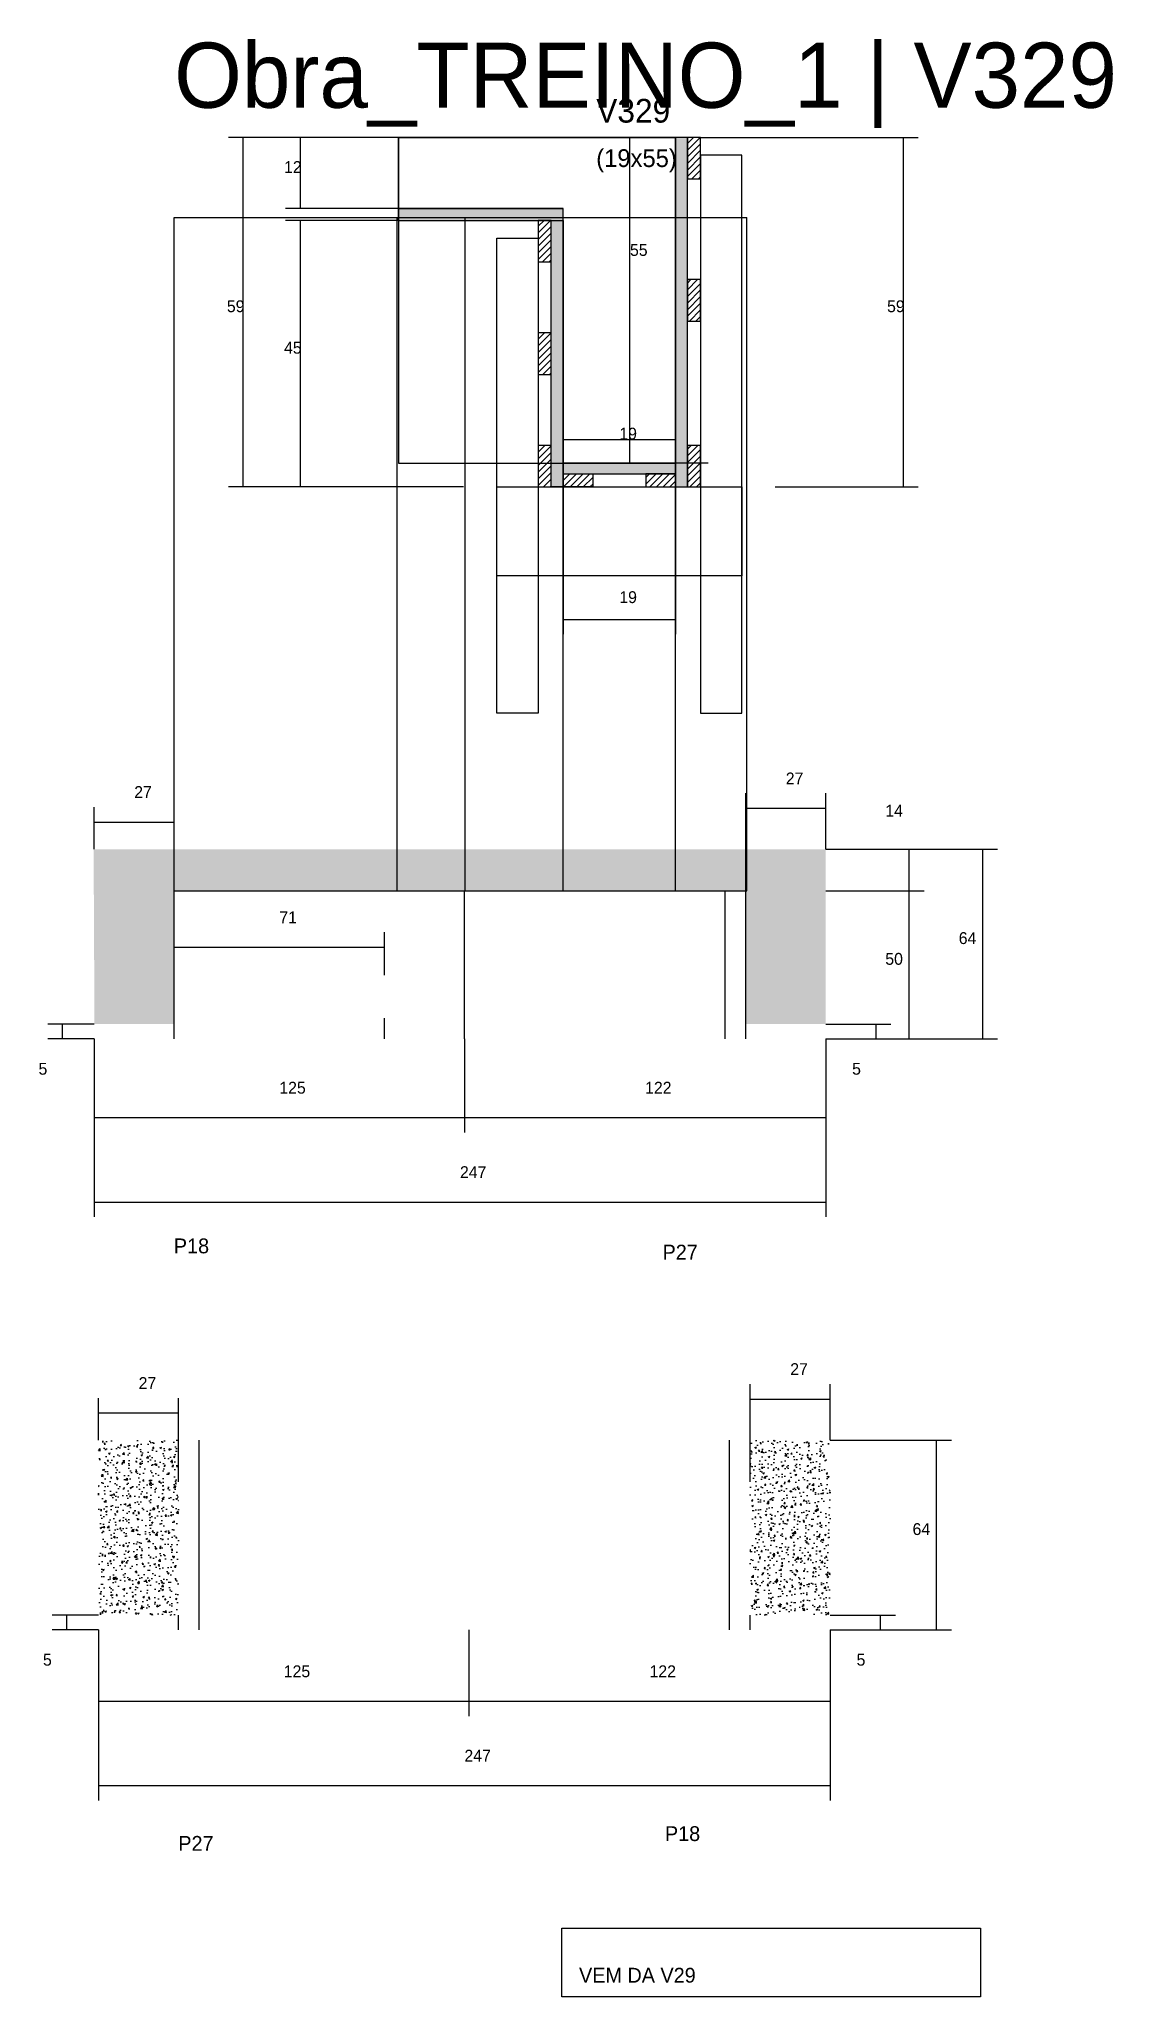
# Model space of a CAD drawing. Header units: metres. Extents: x -41 to 34840, y -36000 to 1848.
# Drawn here: x 17434 to 17797, y -2498 to -1837 of the extents above; entities that cross this region are included whole.
import ezdxf

# ---------------------------------------------------------------- set-up
doc = ezdxf.new("R2010")
doc.units = ezdxf.units.M
for name, color, linetype in [('CONCRETO', 251, 'Continuous'), ('COTA', 4, 'Continuous'), ('Cota Seção (2x)', 4, 'Continuous'), ('Hachura', 253, 'Continuous'), ('LABEL_ID', 3, 'Continuous'), ('Madeira', 126, 'Continuous'), ('NOMENCLATURA', 7, 'Continuous'), ('Painéis', 200, 'Continuous'), ('SARR_2.2x7', 40, 'Continuous'), ('SARR_3.5x7', 81, 'Continuous'), ('SARR_EDITAR', 141, 'Continuous'), ('Texto Seção', 7, 'Continuous')]:
    doc.layers.add(name, color=color, linetype=linetype)

msp = doc.modelspace()

# ---------------------------------------------------------------- texts
at = {"layer": 'COTA'}
for s, p in [('12', (17517.1, -1882)), ('59', (17497.8, -1929)), ('59', (17720.7, -1929)), ('45', (17517.1, -1943)), ('19', (17630.3, -2027.2)), ('14', (17720.1, -2099.3)), ('71', (17515.5, -2135.3)), ('64', (17744.9, -2142.3)), ('50', (17720.1, -2149.3)), ('125', (17515.5, -2192.8)), ('122', (17639, -2192.8)), ('247', (17576.5, -2221.3)), ('64', (17729.3, -2341.8)), ('125', (17517, -2389.8)), ('122', (17640.5, -2389.8)), ('247', (17578, -2418.3))]:
    msp.add_text(s, height=4, dxfattribs=at).set_placement(p)
at = {"layer": 'Cota Seção (2x)'}
for s, p in [('55', (17633.9, -1910)), ('19', (17630.3, -1972)), ('27', (17686.5, -2088.4)), ('27', (17466.5, -2093)), ('5', (17434.2, -2186.4)), ('5', (17708.9, -2186.4)), ('27', (17688, -2287.8)), ('27', (17468, -2292.5)), ('5', (17435.7, -2385.9)), ('5', (17710.4, -2385.9))]:
    msp.add_text(s, height=4, dxfattribs=at).set_placement(p)
at = {"layer": 'LABEL_ID'}
msp.add_text('Obra_TREINO_1 | V329', height=22, dxfattribs=at).set_placement((17480, -1860))
at = {"layer": 'NOMENCLATURA'}
for s, p in [('P18', (17479.9, -2246.7)), ('P27', (17644.9, -2248.8)), ('P27', (17481.4, -2448.4)), ('P18', (17645.7, -2445.1))]:
    msp.add_text(s, height=5, dxfattribs=at).set_placement(p)
at = {"layer": 'Texto Seção'}
for s, height, p in [('V329', 8, (17622.5, -1865)), ('(19x55)', 6, (17622.5, -1880)), ('VEM DA V29', 5, (17616.7, -2492.9))]:
    msp.add_text(s, height=height, dxfattribs=at).set_placement(p)

# ---------------------------------------------------------------- hatches: boundary and pattern name
at = {"layer": 'COTA'}
h = msp.add_hatch(dxfattribs=at)
h.set_pattern_fill('AR-CONC', scale=0.03)
h.paths.add_polyline_path([(17480, -2124.3), (17673, -2124.3), (17673, -2124.3), (17673, -2169.3), (17673, -2169.3), (17700, -2169.3), (17700, -2169.3), (17700, -2110.3), (17700, -2110.3), (17452.8, -2110.3), (17452.8, -2110.3), (17453.1, -2169.3), (17453.1, -2169.3), (17480, -2169.3), (17480, -2169.3), (17480, -2124.3)])
h = msp.add_hatch(dxfattribs=at)
h.set_pattern_fill('AR-CONC', scale=0.03)
h.paths.add_polyline_path([(17481.5, -2368.8), (17481.5, -2309.8), (17481.5, -2309.8), (17454.4, -2309.8), (17454.4, -2309.8), (17454.6, -2368.8), (17454.6, -2368.8), (17481.5, -2368.8)])
h = msp.add_hatch(dxfattribs=at)
h.set_pattern_fill('AR-CONC', scale=0.03)
h.paths.add_polyline_path([(17674.5, -2309.8), (17674.5, -2368.8), (17674.5, -2368.8), (17701.5, -2368.8), (17701.5, -2368.8), (17701.5, -2309.8), (17701.5, -2309.8), (17674.5, -2309.8)])
at = {"layer": 'Hachura'}
h = msp.add_hatch(color=8, dxfattribs=at)
h.dxf.hatch_style = 1
h.paths.add_polyline_path([(17653.3, -1870), (17649.3, -1870), (17649.3, -1870), (17649.3, -1988), (17649.3, -1988), (17653.3, -1988), (17653.3, -1988), (17653.3, -1870)])
h = msp.add_hatch(dxfattribs=at)
h.set_pattern_fill('ANSI31', scale=0.5)
h.paths.add_polyline_path([(17653.3, -1884), (17657.7, -1884), (17657.7, -1884), (17657.7, -1870), (17657.7, -1870), (17653.3, -1870), (17653.3, -1870), (17653.3, -1884)])
h = msp.add_hatch(color=8, dxfattribs=at)
h.dxf.hatch_style = 1
h.paths.add_polyline_path([(17611.3, -1898), (17611.3, -1894), (17611.3, -1894), (17555.7, -1894), (17555.7, -1894), (17555.7, -1898), (17555.7, -1898), (17611.3, -1898)])
h = msp.add_hatch(dxfattribs=at)
h.set_pattern_fill('ANSI31', scale=0.5)
h.paths.add_polyline_path([(17602.9, -1912), (17607.3, -1912), (17607.3, -1912), (17607.3, -1898), (17607.3, -1898), (17602.9, -1898), (17602.9, -1898), (17602.9, -1912)])
h = msp.add_hatch(color=8, dxfattribs=at)
h.dxf.hatch_style = 1
h.paths.add_polyline_path([(17611.3, -1898), (17607.3, -1898), (17607.3, -1898), (17607.3, -1988), (17607.3, -1988), (17611.3, -1988), (17611.3, -1988), (17611.3, -1898)])
h = msp.add_hatch(dxfattribs=at)
h.set_pattern_fill('ANSI31', scale=0.5)
h.paths.add_polyline_path([(17653.3, -1932), (17657.7, -1932), (17657.7, -1932), (17657.7, -1918), (17657.7, -1918), (17653.3, -1918), (17653.3, -1918), (17653.3, -1932)])
h = msp.add_hatch(dxfattribs=at)
h.set_pattern_fill('ANSI31', scale=0.5)
h.paths.add_polyline_path([(17602.9, -1950), (17607.3, -1950), (17607.3, -1950), (17607.3, -1936), (17607.3, -1936), (17602.9, -1936), (17602.9, -1936), (17602.9, -1950)])
h = msp.add_hatch(dxfattribs=at)
h.set_pattern_fill('ANSI31', scale=0.5)
h.paths.add_polyline_path([(17602.9, -1988), (17607.3, -1988), (17607.3, -1988), (17607.3, -1974), (17607.3, -1974), (17602.9, -1974), (17602.9, -1974), (17602.9, -1988)])
h = msp.add_hatch(dxfattribs=at)
h.set_pattern_fill('ANSI31', scale=0.5)
h.paths.add_polyline_path([(17653.3, -1988), (17657.7, -1988), (17657.7, -1988), (17657.7, -1974), (17657.7, -1974), (17653.3, -1974), (17653.3, -1974), (17653.3, -1988)])
h = msp.add_hatch(color=8, dxfattribs=at)
h.dxf.hatch_style = 1
h.paths.add_polyline_path([(17649.3, -1983.6), (17649.3, -1980), (17649.3, -1980), (17611.3, -1980), (17611.3, -1980), (17611.3, -1983.6), (17611.3, -1983.6), (17649.3, -1983.6)])
h = msp.add_hatch(dxfattribs=at)
h.set_pattern_fill('ANSI31', scale=0.5)
h.paths.add_polyline_path([(17611.3, -1988), (17611.3, -1983.6), (17611.3, -1983.6), (17621.3, -1983.6), (17621.3, -1983.6), (17621.3, -1988), (17621.3, -1988), (17611.3, -1988)])
h = msp.add_hatch(dxfattribs=at)
h.set_pattern_fill('ANSI31', scale=0.5)
h.paths.add_polyline_path([(17649.3, -1988), (17649.3, -1983.6), (17649.3, -1983.6), (17639.3, -1983.6), (17639.3, -1983.6), (17639.3, -1988), (17639.3, -1988), (17649.3, -1988)])

# ---------------------------------------------------------------- linework, layer by layer
at = {"layer": 'CONCRETO'}
for points in [[(17555.7, -1894), (17555.7, -1870), (17611.3, -1870), (17611.3, -1870), (17649.3, -1870), (17649.3, -1980), (17611.3, -1980), (17611.3, -1894)], [(17555.7, -1980), (17649.3, -1980), (17649.3, -1870), (17555.7, -1870)]]:
    msp.add_lwpolyline(points, close=True, dxfattribs=at)
at = {"layer": 'COTA'}
for p, q in [((17603.3, -1870), (17498.3, -1870)), ((17503.3, -1988), (17503.3, -1870)), ((17555.7, -1870), (17517.6, -1870)), ((17522.6, -1894), (17522.6, -1870)), ((17657.7, -1870), (17731.2, -1870)), ((17726.2, -1988), (17726.2, -1870)), ((17555.7, -1894), (17517.6, -1894)), ((17555.7, -1898), (17517.6, -1898)), ((17522.6, -1988), (17522.6, -1898)), ((17577.7, -1988), (17498.3, -1988)), ((17577.7, -1988), (17517.6, -1988)), ((17611.3, -1988), (17611.3, -2037.7)), ((17649.3, -1988), (17649.3, -2037.7)), ((17682.9, -1988), (17731.2, -1988)), ((17611.3, -2032.7), (17649.3, -2032.7)), ((17700, -2110.3), (17733.2, -2110.3)), ((17700, -2110.3), (17758, -2110.3)), ((17728.2, -2124.3), (17728.2, -2110.3)), ((17753, -2174.3), (17753, -2110.3)), ((17700, -2124.3), (17733.2, -2124.3)), ((17700, -2124.3), (17733.2, -2124.3)), ((17728.2, -2174.3), (17728.2, -2124.3)), ((17480, -2146.8), (17480, -2138.3)), ((17551, -2149.3), (17551, -2138.3)), ((17480, -2143.3), (17551, -2143.3)), ((17453, -2174.3), (17453, -2205.9)), ((17453, -2174.3), (17453, -2234.4)), ((17578, -2174.3), (17578, -2205.9)), ((17578, -2174.3), (17578, -2205.9)), ((17700, -2174.3), (17700, -2205.9)), ((17700, -2174.3), (17700, -2234.4)), ((17700, -2174.3), (17733.2, -2174.3)), ((17700, -2174.3), (17758, -2174.3)), ((17453, -2200.9), (17578, -2200.9)), ((17578, -2200.9), (17700, -2200.9)), ((17453, -2229.4), (17700, -2229.4)), ((17701.5, -2309.8), (17742.4, -2309.8)), ((17737.4, -2373.8), (17737.4, -2309.8)), ((17454.5, -2373.8), (17454.5, -2402.9)), ((17454.5, -2373.8), (17454.5, -2431.4)), ((17579.5, -2373.8), (17579.5, -2402.9)), ((17579.5, -2373.8), (17579.5, -2402.9)), ((17701.5, -2373.8), (17701.5, -2402.9)), ((17701.5, -2373.8), (17701.5, -2431.4)), ((17701.5, -2373.8), (17742.4, -2373.8)), ((17454.5, -2397.9), (17579.5, -2397.9)), ((17579.5, -2397.9), (17701.5, -2397.9)), ((17454.5, -2426.4), (17701.5, -2426.4))]:
    msp.add_line(p, q, dxfattribs=at)
at = {"layer": 'Cota Seção (2x)'}
for p, q in [((17649.3, -1870), (17628.9, -1870)), ((17633.9, -1980), (17633.9, -1870)), ((17611.3, -1988), (17611.3, -1967)), ((17649.3, -1988), (17649.3, -1967)), ((17611.3, -1972), (17649.3, -1972)), ((17660.3, -1980), (17628.9, -1980)), ((17673, -2124.3), (17673, -2091.4)), ((17700, -2110.3), (17700, -2091.4)), ((17453, -2110.3), (17453, -2096.1)), ((17453, -2101.1), (17480, -2101.1)), ((17480, -2124.3), (17480, -2096.1)), ((17673, -2096.4), (17700, -2096.4)), ((17453, -2169.3), (17437.3, -2169.3)), ((17442.3, -2174.3), (17442.3, -2169.3)), ((17700, -2169.3), (17722, -2169.3)), ((17717, -2174.3), (17717, -2169.3)), ((17453, -2174.3), (17437.3, -2174.3)), ((17700, -2174.3), (17722, -2174.3)), ((17674.5, -2323.8), (17674.5, -2290.9)), ((17701.5, -2309.8), (17701.5, -2290.9)), ((17454.5, -2309.8), (17454.5, -2295.6)), ((17481.5, -2323.8), (17481.5, -2295.6)), ((17674.5, -2295.9), (17701.5, -2295.9)), ((17454.5, -2300.6), (17481.5, -2300.6)), ((17454.5, -2368.8), (17438.8, -2368.8)), ((17443.8, -2373.8), (17443.8, -2368.8)), ((17701.5, -2368.8), (17723.5, -2368.8)), ((17718.5, -2373.8), (17718.5, -2368.8)), ((17454.5, -2373.8), (17438.8, -2373.8)), ((17701.5, -2373.8), (17723.5, -2373.8))]:
    msp.add_line(p, q, dxfattribs=at)
at = {"layer": 'Madeira'}
for points in [[(17653.3, -1884), (17657.7, -1884), (17657.7, -1870), (17653.3, -1870)], [(17602.9, -1912), (17607.3, -1912), (17607.3, -1898), (17602.9, -1898)], [(17653.3, -1932), (17657.7, -1932), (17657.7, -1918), (17653.3, -1918)], [(17602.9, -1950), (17607.3, -1950), (17607.3, -1936), (17602.9, -1936)], [(17602.9, -1988), (17607.3, -1988), (17607.3, -1974), (17602.9, -1974)], [(17653.3, -1988), (17657.7, -1988), (17657.7, -1974), (17653.3, -1974)], [(17611.3, -1988), (17611.3, -1983.6), (17621.3, -1983.6), (17621.3, -1988)], [(17649.3, -1988), (17649.3, -1983.6), (17639.3, -1983.6), (17639.3, -1988)]]:
    msp.add_lwpolyline(points, close=True, dxfattribs=at)
at = {"layer": 'Painéis'}
for p, q in [((17649.3, -1988), (17649.3, -1870)), ((17555.7, -1894), (17611.3, -1894)), ((17555.7, -1898), (17555.7, -1894)), ((17611.3, -1898), (17611.3, -1894)), ((17480, -1897), (17555.3, -1897)), ((17480, -2124.3), (17480, -1897)), ((17555.3, -2124.3), (17555.3, -1897)), ((17555.3, -1897), (17578.3, -1897)), ((17555.3, -2124.3), (17555.3, -1897)), ((17578.3, -2124.3), (17578.3, -1897)), ((17578.3, -1897), (17611.3, -1897)), ((17578.3, -2124.3), (17578.3, -1897)), ((17611.3, -2124.3), (17611.3, -1897)), ((17611.3, -1897), (17649.3, -1897)), ((17611.3, -2124.3), (17611.3, -1897)), ((17611.3, -1988), (17611.3, -1898)), ((17649.3, -2124.3), (17649.3, -1897)), ((17649.3, -1897), (17673.3, -1897)), ((17649.3, -2124.3), (17649.3, -1897)), ((17673.3, -2124.3), (17673.3, -1897)), ((17611.3, -1980), (17649.3, -1980)), ((17611.3, -1983.6), (17611.3, -1980)), ((17649.3, -1983.6), (17649.3, -1980)), ((17480, -2124.3), (17673, -2124.3)), ((17480, -2169.3), (17480, -2124.3)), ((17480, -2124.3), (17555.3, -2124.3)), ((17555.3, -2124.3), (17578.3, -2124.3)), ((17578, -2174.3), (17578, -2124.3)), ((17578.3, -2124.3), (17611.3, -2124.3)), ((17611.3, -2124.3), (17649.3, -2124.3)), ((17649.3, -2124.3), (17673.3, -2124.3)), ((17673, -2174.3), (17673, -2124.3))]:
    msp.add_line(p, q, dxfattribs=at)
for points in [[(17653.3, -1870), (17649.3, -1870), (17649.3, -1988), (17653.3, -1988)], [(17611.3, -1898), (17611.3, -1894), (17555.7, -1894), (17555.7, -1898)], [(17607.3, -1898), (17611.3, -1898), (17611.3, -1988), (17607.3, -1988)], [(17649.3, -1983.6), (17649.3, -1980), (17611.3, -1980), (17611.3, -1983.6)]]:
    msp.add_lwpolyline(points, close=True, dxfattribs=at)
at = {"layer": 'SARR_2.2x7'}
for p, q in [((17666, -2174.3), (17666, -2124.3)), ((17551, -2152.8), (17551, -2145.8)), ((17551, -2174.3), (17551, -2167.3)), ((17488.4, -2373.8), (17488.4, -2309.8)), ((17667.5, -2373.8), (17667.5, -2309.8))]:
    msp.add_line(p, q, dxfattribs=at)
at = {"layer": 'SARR_3.5x7'}
for points in [[(17671.7, -1876), (17657.7, -1876), (17657.7, -2064.4), (17671.7, -2064.4)], [(17588.9, -1904), (17602.9, -1904), (17602.9, -2064.4), (17588.9, -2064.4)], [(17588.9, -1988), (17671.7, -1988), (17671.7, -2018), (17588.9, -2018)]]:
    msp.add_lwpolyline(points, close=True, dxfattribs=at)
at = {"layer": 'SARR_EDITAR'}
for p, q in [((17480, -2174.3), (17480, -2169.3)), ((17673, -2174.3), (17673, -2169.3)), ((17481.5, -2373.8), (17481.5, -2368.8)), ((17674.5, -2373.8), (17674.5, -2368.8))]:
    msp.add_line(p, q, dxfattribs=at)
at = {"layer": 'Texto Seção'}
msp.add_lwpolyline([(17610.9, -2474.5), (17752.3, -2474.5), (17752.3, -2497.7), (17610.9, -2497.7)], close=True, dxfattribs=at)

msp.set_redraw_order([(e.dxf.handle, doc.entitydb.next_handle()) for e in msp.query("TEXT MTEXT ATTDEF DIMENSION ARC_DIMENSION")])  # texts and dimensions are drawn at this point

doc.saveas('drawing.dxf')
